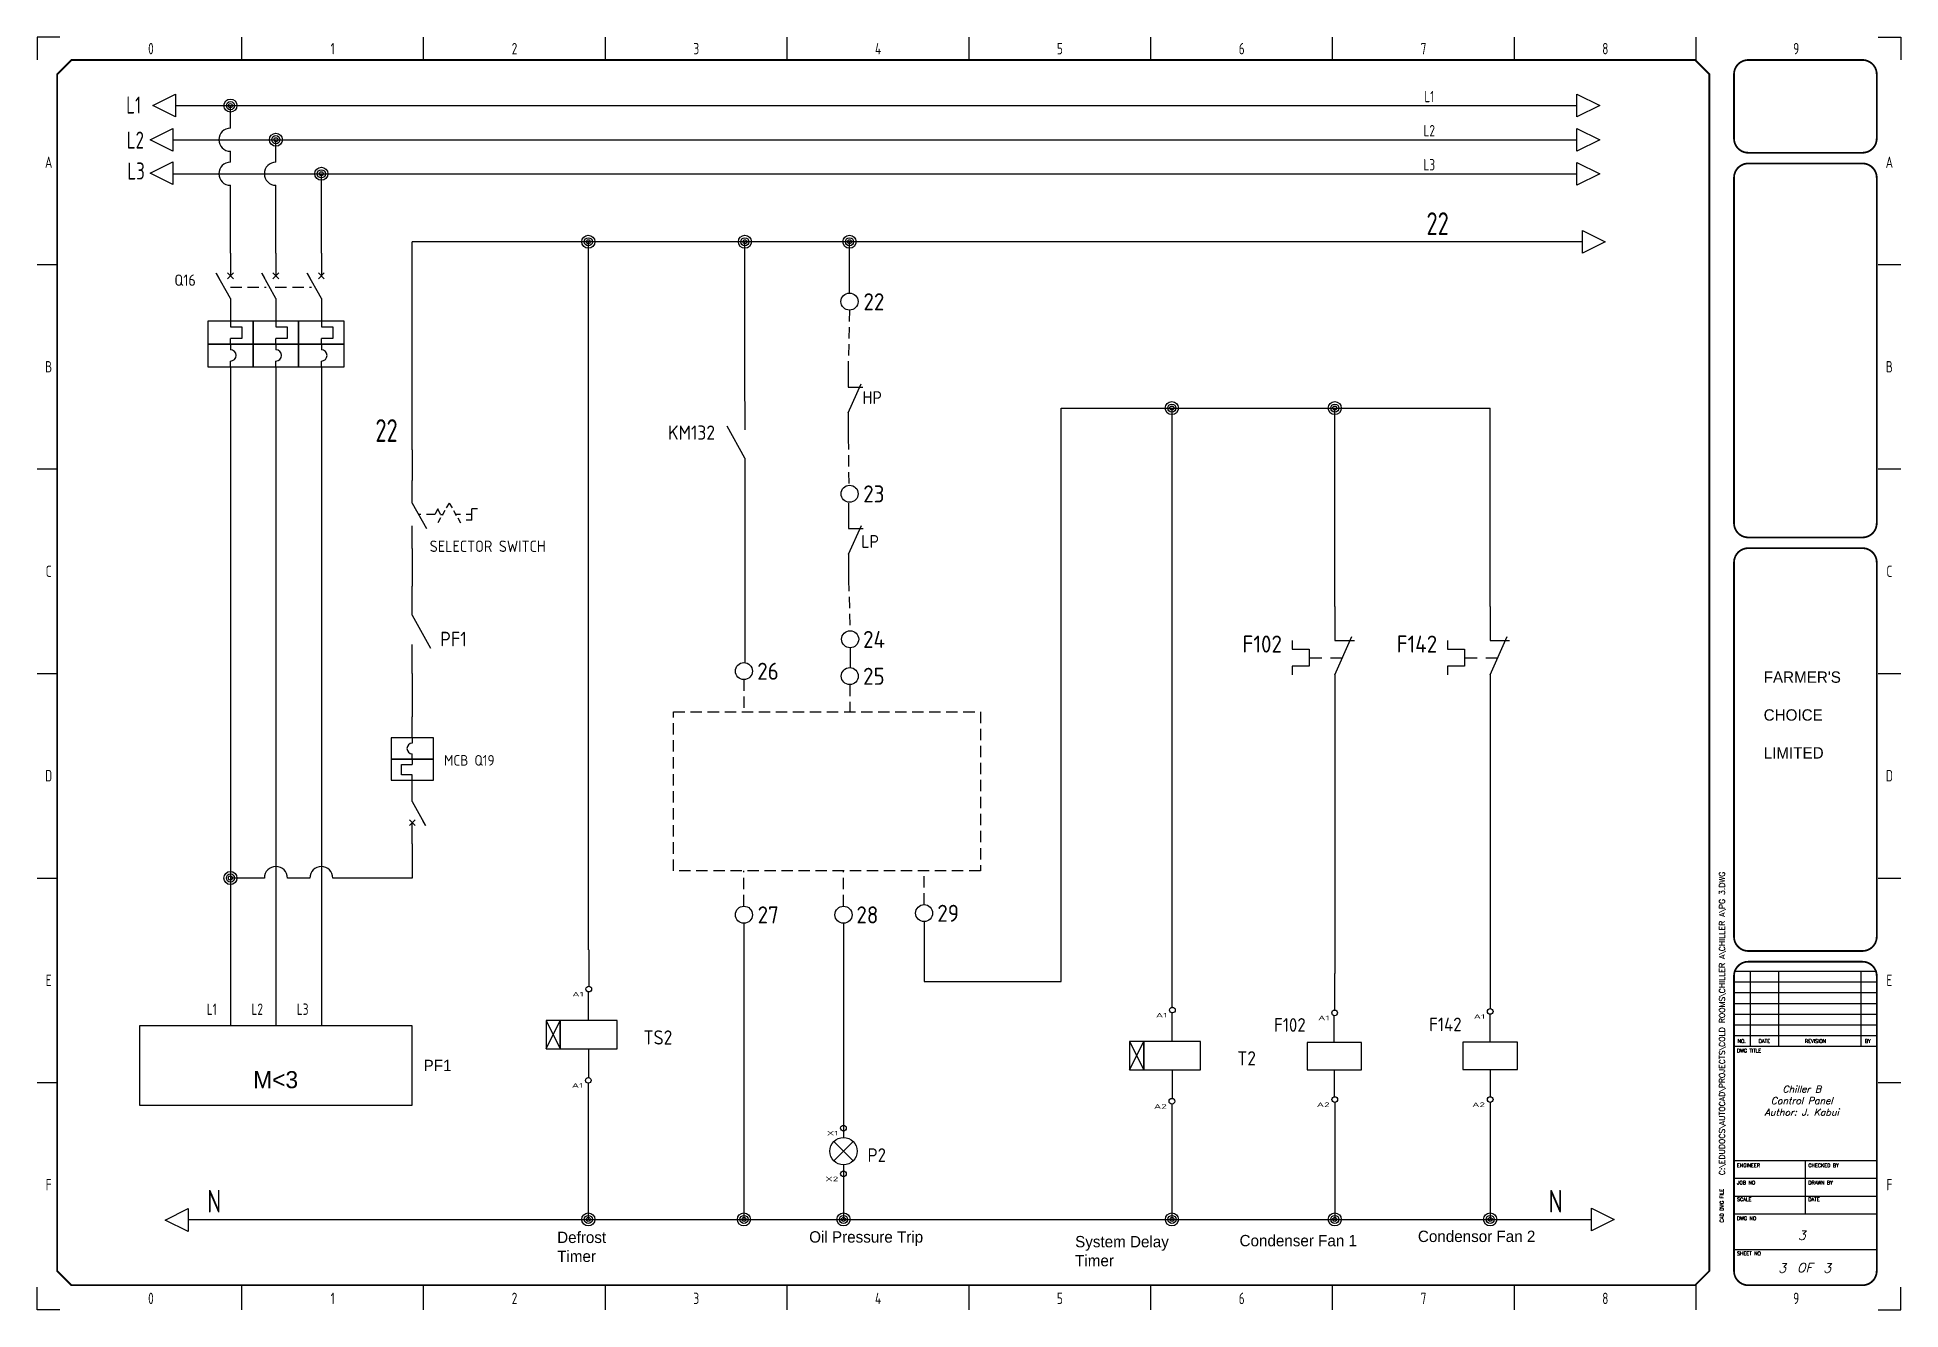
# Model space of a CAD drawing. Extents: x 5 to 415, y 5 to 285.
import ezdxf
from ezdxf.enums import TextEntityAlignment as Align

# ---------------------------------------------------------------- set-up
doc = ezdxf.new("R2010")
doc.units = 0
doc.header["$LTSCALE"] = 10
doc.linetypes.add('NASCOSTA', pattern=[0.375, 0.25, -0.125])
for name, color, linetype in [('LINK', 7, 'NASCOSTA'), ('SYMS', 7, 'Continuous'), ('TAGS', 4, 'Continuous'), ('TERMS', 3, 'Continuous'), ('TITLE', 7, 'Continuous'), ('Title blocks', 7, 'Continuous'), ('WIRECOPY', 70, 'Continuous'), ('WIREFIXED', 4, 'Continuous'), ('WIRES', 7, 'Continuous')]:
    doc.layers.add(name, color=color, linetype=linetype)
doc.styles.add('ISO8', font='ISO8.shx', dxfattribs={"width": 0.8})
doc.styles.add('ITALIC', font='ITALIC')
doc.styles.add('SIMPLEX', font='simplex')
doc.styles.add('WD_IEC', font='ISOCP2.shx', dxfattribs={"width": 0.9, "height": 4})

msp = doc.modelspace()

# ---------------------------------------------------------------- texts
at = {"attachment_point": 1}
for s, width, gutter_width, insert, char_height in [('M<3', 18.75, 18.75, (52.5, 57.5), 3.75), ('{\\C4;PF1}', 10, 12.5, (90, 60), 2.5)]:
    msp.add_mtext_dynamic_manual_height_columns(s, width=width, gutter_width=gutter_width, heights=[0], dxfattribs=dict(at, insert=insert, char_height=char_height))
at = {"layer": 'LINK', "char_height": 2.5, "attachment_point": 1}
for s, width, insert in [('Defrost\\PTimer', 14.8022, (119.39, 22.18)), ('Oil Pressure Trip', 27.4898, (174.84, 22.27)), ('System Delay Timer', 27.4898, (233.35, 21.23)), ('Condenser Fan 1', 27.4898, (269.53, 21.46)), ('Condensor Fan 2', 27.4898, (308.77, 22.4))]:
    msp.add_mtext_dynamic_manual_height_columns(s, width=width, gutter_width=12.5, heights=[0], dxfattribs=dict(at, insert=insert))

# ---------------------------------------------------------------- blocks, each defined once
blk = doc.blocks.new('LOGO')
at = {"layer": 'LINK', "insert": (174.9, 50.2), "char_height": 8.75, "attachment_point": 1, "rotation": 270}
blk.add_mtext_dynamic_manual_height_columns("FARMER'S \\P\\PCHOICE\\P\\PLIMITED", width=77.626, gutter_width=43.7, heights=[0], dxfattribs=at)
blk = doc.blocks.new('Title_blocks_A3')
at = {"layer": 'TITLE'}
for p, q in [((372.89, 276.86), (372.89, 259.33)), ((378.32, 79.49), (409.72, 79.49)), ((381.85, 79.49), (381.85, 63)), ((388.13, 79.49), (388.13, 63)), ((406.19, 79.49), (406.19, 63)), ((378.32, 77.13), (409.72, 77.13)), ((378.32, 74.78), (409.72, 74.78)), ((378.32, 72.42), (409.72, 72.42)), ((378.32, 70.06), (409.72, 70.06)), ((378.32, 67.71), (409.72, 67.71)), ((378.32, 65.35), (409.72, 65.35)), ((378.32, 63), (409.72, 63)), ((372.89, 13.53), (372.89, 37.81)), ((378.32, 37.87), (409.72, 37.87)), ((394.02, 26.1), (394.02, 37.87)), ((378.32, 33.95), (409.72, 33.95)), ((378.32, 30.02), (409.72, 30.02)), ((378.32, 26.1), (409.72, 26.1)), ((378.32, 18.24), (409.72, 18.24))]:
    blk.add_line(p, q, dxfattribs=at)
at = {"layer": 'TITLE', "const_width": 0.392}
blk.add_lwpolyline([(372.89, 13.53), (372.89, 276.86), (369.75, 280), (12.53, 280), (9.39, 276.86), (9.39, 13.53), (12.53, 10.39), (369.75, 10.39)], close=True, dxfattribs=at)
for points in [[(381.46, 280, 0.414214), (378.32, 276.86, 0.414214)], [(409.72, 276.86, 0.414214), (406.58, 280, 0.414214)], [(378.32, 262.73, 0.414214), (381.46, 259.59, 0.414214)], [(406.58, 259.59, 0.414214), (409.72, 262.73, 0.414214)], [(381.46, 257.23, 0.414214), (378.32, 254.09, 0.414214)], [(409.72, 254.09, 0.414214), (406.58, 257.23, 0.414214)], [(378.32, 178.08, 0.414214), (381.46, 174.94, 0.414214)], [(406.58, 174.94, 0.414214), (409.72, 178.08, 0.414214)], [(381.46, 172.58, 0.414214), (378.32, 169.44, 0.414214)], [(409.72, 169.44, 0.414214), (406.58, 172.58, 0.414214)], [(378.32, 87.08, 0.414214), (381.46, 83.94, 0.414214)], [(406.58, 83.94, 0.414214), (409.72, 87.08, 0.414214)], [(381.46, 81.58, 0.414214), (378.32, 78.44, 0.414214)], [(409.72, 78.44, 0.414214), (406.58, 81.58, 0.414214)], [(378.32, 13.53, 0.414214), (381.46, 10.39, 0.414214)], [(406.58, 10.39, 0.414214), (409.72, 13.53, 0.414214)]]:
    blk.add_lwpolyline(points, format="xyb", dxfattribs=at)
for points in [[(406.58, 280), (381.46, 280)], [(378.32, 276.86), (378.32, 262.73)], [(409.72, 276.86), (409.72, 262.73)], [(406.58, 259.59), (381.46, 259.59)], [(378.32, 254.09), (378.32, 178.08)], [(406.58, 257.23), (381.46, 257.23)], [(409.72, 254.09), (409.72, 178.08)], [(381.46, 174.94), (406.58, 174.94)], [(381.46, 172.58), (406.58, 172.58)], [(381.46, 83.94), (406.58, 83.94)], [(378.32, 78.44), (378.32, 13.53)], [(381.46, 81.58), (406.58, 81.58)], [(409.72, 78.44), (409.72, 13.53)], [(381.46, 10.39), (406.58, 10.39)]]:
    blk.add_lwpolyline(points, dxfattribs=at)
at = {"layer": 'TITLE', "color": 7, "const_width": 0.392}
for points in [[(378.32, 169.44), (378.32, 87.08)], [(409.72, 169.44), (409.72, 87.08)]]:
    blk.add_lwpolyline(points, dxfattribs=at)
at = {"layer": 'Title blocks', "color": 7}
for p, q in [((50, 280), (50, 285)), ((90, 280), (90, 285)), ((130, 280), (130, 285)), ((170, 280), (170, 285)), ((250, 280), (250, 285)), ((290, 280), (290, 285)), ((330, 280), (330, 285)), ((370, 280), (370, 285)), ((5, 235), (9.39, 235)), ((410, 235), (415, 235)), ((5, 190), (9.39, 190)), ((410, 190), (415, 190)), ((5, 100), (9.39, 100)), ((410, 100), (415, 100)), ((5, 55), (9.39, 55)), ((410, 55), (415, 55)), ((50, 5), (50, 10.39)), ((90, 5), (90, 10.39)), ((130, 5), (130, 10.39)), ((170, 5), (170, 10.39)), ((250, 5), (250, 10.39)), ((290, 5), (290, 10.39)), ((330, 5), (330, 10.39)), ((370, 5), (370, 10.64))]:
    blk.add_line(p, q, dxfattribs=at)
at = {"layer": 'Title blocks', "color": 2}
for p, q in [((210, 280), (210, 285)), ((5, 145), (9.39, 145)), ((410, 145), (415, 145)), ((210, 5), (210, 10.39))]:
    blk.add_line(p, q, dxfattribs=at)
at = {"layer": 'Title blocks'}
for points in [[(10, 285), (5, 285), (5, 280)], [(410, 285), (415, 285), (415, 280)], [(10, 5), (5, 5), (5, 10)], [(410, 5), (415, 5), (415, 10)]]:
    blk.add_lwpolyline(points, dxfattribs=at)
at = {"xscale": 0.2857500000000073, "yscale": 0.2857500000000073, "zscale": 0.2857500000000073, "rotation": 90}
blk.add_blockref('LOGO', (399.19, 95.48), dxfattribs=at)
at = {"layer": 'TITLE', "color": 1, "style": 'SIMPLEX'}
for s, p in [('DWG TITLE', (378.97, 61.62)), ('ENGINEER', (378.97, 36.37)), ('CHECKED BY', (394.67, 36.37)), ('JOB NO', (378.97, 32.57)), ('DRAWN BY', (394.67, 32.57)), ('SCALE', (378.97, 28.91)), ('DATE', (394.67, 28.91)), ('DWG NO', (378.97, 24.72)), ('SHEET NO', (378.97, 17))]:
    blk.add_text(s, height=0.785, dxfattribs=at).set_placement(p)
at = {"layer": 'TITLE', "color": 1}
for s, height, style, p in [('NO.', 0.785, 'SIMPLEX', (380.02, 64.11)), ('DATE', 0.785, 'SIMPLEX', (384.99, 64.11)), ('REVISION', 0.785, 'SIMPLEX', (396.24, 64.11)), ('BY', 0.785, 'SIMPLEX', (407.76, 64.11)), ('OF', 2, 'ITALIC', (393.89, 14.25))]:
    blk.add_text(s, height=height, dxfattribs=dict(at, style=style)).set_placement(p, align=Align.MIDDLE)
at = {"layer": 'TITLE', "color": 1, "style": 'SIMPLEX'}
blk.add_text('CAD DWG FILE', height=0.7852, rotation=90, dxfattribs=at).set_placement((376.02, 24.2))
at = {"layer": 'TITLE', "color": 1, "style": 'ITALIC'}
for tag, height, p in [('TITLE#1', 1.5, (393.23, 52.79)), ('TITLE#2', 1.5, (393.23, 50.25)), ('TITLE#3', 1.5, (393.23, 47.71)), ('TITLE#4', 1.5, (393.23, 45.16)), ('DWG#', 2, (393.23, 20.38))]:
    blk.add_attdef(tag, text='', height=height, dxfattribs=at).set_placement(p, align=Align.CENTER)
at = {"layer": 'TITLE', "color": 1, "style": 'SIMPLEX'}
blk.add_attdef('CAD#', (376.32, 34.6), '', height=1.25, rotation=90, dxfattribs=at)
at = {"layer": 'TITLE', "color": 1}
for tag, p, height, style in [('ENGINEER', (381.68, 34.6), 1.25, 'ITALIC'), ('CHKDBY', (396.6, 34.6), 1.25, 'ITALIC'), ('JOB#', (384.53, 30.65), 1.25, 'SIMPLEX'), ('DRAWNBY', (397.48, 30.65), 1.25, 'ITALIC'), ('SCALE', (383.14, 26.88), 1.25, 'SIMPLEX'), ('DATE', (396.4, 26.88), 1.25, 'SIMPLEX'), ('SHTS', (397.95, 13.15), 2, 'ITALIC')]:
    blk.add_attdef(tag, p, '', height=height, dxfattribs=dict(at, style=style))
at = {"layer": 'TITLE', "color": 1, "style": 'ITALIC'}
blk.add_attdef('SH#', text='', height=2, dxfattribs=at).set_placement((389.77, 13.15), align=Align.RIGHT)
at = {"layer": 'TITLE', "color": 7, "flags": 9}
blk.add_attdef('WD_TB', (381.46, 10.39), '', height=1.57, dxfattribs=at)
at = {"layer": 'Title blocks', "style": 'ISO8', "width": 0.8}
for s, p in [('0', (30, 282.5)), ('1', (70, 282.5)), ('2', (110, 282.5)), ('3', (150, 282.5)), ('4', (190, 282.5)), ('5', (230, 282.5)), ('6', (270, 282.5)), ('7', (310, 282.5)), ('8', (350, 282.5)), ('9', (392, 282.5)), ('A', (7.5, 257.5)), ('A', (412.5, 257.5)), ('B', (7.5, 212.5)), ('B', (412.5, 212.5)), ('C', (7.5, 167.5)), ('C', (412.5, 167.5)), ('D', (7.5, 122.5)), ('D', (412.5, 122.5)), ('E', (7.5, 77.5)), ('E', (412.5, 77.5)), ('F', (7.5, 32.5)), ('F', (412.5, 32.5)), ('0', (30, 7.5)), ('1', (70, 7.5)), ('2', (110, 7.5)), ('3', (150, 7.5)), ('4', (190, 7.5)), ('5', (230, 7.5)), ('6', (270, 7.5)), ('7', (310, 7.5)), ('8', (350, 7.5)), ('9', (392, 7.5))]:
    blk.add_text(s, height=2.5, dxfattribs=at).set_placement(p, align=Align.MIDDLE)
blk = doc.blocks.new('WD_WNH')
at = {"linetype": 'Continuous', "style": 'WD_IEC', "width": 0.8}
blk.add_attdef('WIRENO', text='', height=2.5, dxfattribs=at).set_placement((0, 0.75), align=Align.CENTER)
at = {"style": 'WD_IEC', "flags": 1}
for tag, p in [('W08USER', (0, 0.375)), ('W04USER', (0, 0.875)), ('W05USER', (0, 0.75)), ('W09USER', (0, 0.25)), ('W03USER', (0, 1)), ('W06USER', (0, 0.625)), ('W07USER', (0, 0.5)), ('W02USER', (0, 1.125)), ('W01USER', (0, 1.25)), ('W10USER', (0, 0.125))]:
    blk.add_attdef(tag, text='', height=0.08, dxfattribs=at).set_placement(p, align=Align.CENTER)
blk = doc.blocks.new('VCB11Q9')
for p, q in [((0, 7.5), (0, 2.5)), ((0, -2.5), (-3.12, 3.12)), ((-3.12, 3.12), (-2.52, 2.03)), ((-0.66, 1.84), (0.66, 3.16)), ((-0.66, 3.16), (0.66, 1.84)), ((0, -2.5), (0, -7.5)), ((0, -7.5), (0, -8.75)), ((0, -8.75), (2.5, -8.75)), ((0, -12.5), (0, -11.25)), ((2.5, -11.25), (0, -11.25)), ((2.5, -8.75), (2.5, -11.25)), ((0, -12.5), (0, -13.75)), ((0, -17.5), (0, -16.25)), ((0, -17.5), (0, -22.5))]:
    blk.add_line(p, q)
for points in [[(-5, -7.5), (-5, -12.5), (5, -12.5), (5, -7.5)], [(-5, -12.5), (-5, -17.5), (5, -17.5), (5, -12.5)]]:
    blk.add_lwpolyline(points, close=True)
blk.add_arc((0, -15), 1.25, 270, 90)
at = {"style": 'WD_IEC'}
for tag, p in [('INST', (-7.62, 6.3)), ('LOC', (-7.62, 3.3)), ('TAG1', (-7.62, 0.3)), ('RATING1', (-7.62, -2.7)), ('DESC2', (-7.62, -18.05)), ('DESC1', (-7.62, -15.05)), ('DESC3', (-7.62, -21.05))]:
    blk.add_attdef(tag, text='', height=2.5, dxfattribs=at).set_placement(p, align=Align.RIGHT)
blk.add_attdef('TERM01', text='', height=2, rotation=90, dxfattribs=at).set_placement((-1, 7.5), align=Align.RIGHT)
at = {"style": 'WD_IEC', "flags": 1}
for tag, p, height in [('X2TERM01', (0, 7.5), 0.32), ('X4LINK', (-2.15, 0), 0.32), ('X1LINK', (0.02, 0), 0.32), ('CONTACT', (-5.15, -7.55), 1), ('COMMON', (-3.9, -8.8), 1), ('ASSYCODE', (0.69, -18.77), 1), ('FAMILY', (0.69, -20.27), 1), ('X8TERM02', (0, -22.5), 0.32), ('CATDESC', (0.69, -21.77), 1)]:
    blk.add_attdef(tag, p, '', height=height, dxfattribs=at)
at = {"style": 'WD_IEC', "flags": 9}
for tag, p in [('MFG', (7.81, 5.44)), ('CAT', (7.81, 2.94))]:
    blk.add_attdef(tag, text='', height=1.5, dxfattribs=at).set_placement(p, align=Align.RIGHT)
at = {"lineweight": 15, "style": 'WD_IEC'}
blk.add_attdef('XREF', text='', height=2.5, dxfattribs=at).set_placement((-7.62, -12.05), align=Align.RIGHT)
at = {"style": 'WD_IEC'}
blk.add_attdef('TERM02', (-1, -22.5), '', height=2, rotation=90, dxfattribs=at)
blk = doc.blocks.new('VCB21Q9')
for p, q in [((0, 7.5), (0, 2.5)), ((0, -2.5), (-3.12, 3.12)), ((-3.12, 3.12), (-2.52, 2.03)), ((-0.66, 1.84), (0.66, 3.16)), ((-0.66, 3.16), (0.66, 1.84)), ((0, -2.5), (0, -7.5)), ((0, -7.5), (0, -8.75)), ((0, -8.75), (2.5, -8.75)), ((0, -12.5), (0, -11.25)), ((2.5, -11.25), (0, -11.25)), ((2.5, -8.75), (2.5, -11.25)), ((0, -12.5), (0, -13.75)), ((0, -17.5), (0, -16.25)), ((0, -17.5), (0, -22.5))]:
    blk.add_line(p, q)
for points in [[(-5, -7.5), (-5, -12.5), (5, -12.5), (5, -7.5)], [(-5, -12.5), (-5, -17.5), (5, -17.5), (5, -12.5)]]:
    blk.add_lwpolyline(points, close=True)
blk.add_arc((0, -15), 1.25, 270, 90)
at = {"style": 'WD_IEC'}
for tag, p in [('INST', (-5.27, 9.9)), ('LOC', (-5.27, 6.9)), ('TAG2', (-5.27, 3.9)), ('DESC1', (-8.42, -12.55)), ('DESC3', (-8.42, -18.55)), ('DESC2', (-8.42, -15.55))]:
    blk.add_attdef(tag, text='', height=2.5, dxfattribs=at).set_placement(p, align=Align.RIGHT)
blk.add_attdef('TERM01', text='', height=2, rotation=90, dxfattribs=at).set_placement((-1, 7.5), align=Align.RIGHT)
at = {"style": 'WD_IEC', "flags": 1}
for tag, p, height in [('X2TERM01', (0, 7.5), 0.32), ('X4LINK', (-2.15, 0), 0.32), ('X1LINK', (-0.13, 0), 0.32), ('CONTACT', (-5.15, -7.55), 1), ('FAMILY', (0.69, -20.27), 1), ('X8TERM02', (0, -22.5), 0.32)]:
    blk.add_attdef(tag, p, '', height=height, dxfattribs=at)
at = {"lineweight": 15, "style": 'WD_IEC'}
blk.add_attdef('XREF', text='', height=2.5, dxfattribs=at).set_placement((-8.42, -6.55), align=Align.RIGHT)
at = {"style": 'WD_IEC', "flags": 1}
blk.add_attdef('RATING1', text='', height=2.5, dxfattribs=at).set_placement((-8.42, -9.55), align=Align.RIGHT)
at = {"style": 'WD_IEC'}
blk.add_attdef('TERM02', (-1, -22.5), '', height=2, rotation=90, dxfattribs=at)
blk = doc.blocks.new('WDDOT')
for radius in [0.72, 0.449, 0.223]:
    blk.add_circle((0, 0), radius)
blk = doc.blocks.new('VCR21')
for p, q in [((0, 7.5), (0, 2.5)), ((0, -2.5), (-3.12, 3.12)), ((0, -2.5), (0, -7.5))]:
    blk.add_line(p, q)
at = {"style": 'WD_IEC'}
for tag, p in [('INST', (-5.25, 6.75)), ('TAG2', (-5.25, 0.75)), ('LOC', (-5.25, 3.75)), ('XREF', (-5.25, -3.75)), ('DESC1', (-5.25, -6.75)), ('DESC2', (-5.25, -9.75)), ('DESC3', (-5.25, -12.75))]:
    blk.add_attdef(tag, text='', height=2.5, dxfattribs=at).set_placement(p, align=Align.RIGHT)
blk.add_attdef('TERM01', text='', height=2, rotation=90, dxfattribs=at).set_placement((-1, 7.5), align=Align.RIGHT)
at = {"style": 'WD_IEC', "flags": 1}
for tag, p, height in [('X2TERM01', (0, 7.5), 0.32), ('X4LINK', (-2.75, 0), 0.32), ('X1LINK', (-0.5, 0), 0.32), ('CONTACT', (4, -3.5), 1), ('FAMILY', (4, -5), 1), ('COMMON', (5.25, -4.75), 1), ('X8TERM02', (0, -7.5), 0.32)]:
    blk.add_attdef(tag, p, '', height=height, dxfattribs=at)
at = {"style": 'WD_IEC'}
blk.add_attdef('TERM02', (-1, -7.5), '', height=2, rotation=90, dxfattribs=at)
blk = doc.blocks.new('VSS112')
for p, q in [((0, 7.5), (0, 2.5)), ((-13.12, 1.25), (-11.88, 1.25)), ((-13.12, 1.25), (-13.12, -1.25)), ((-13.12, 0), (-11.88, 0)), ((-10, 0.75), (-10.62, 1.83)), ((-10.62, 0), (-9.57, 0)), ((-9.06, -0.88), (-9.69, 0.21)), ((-7.19, -0.88), (-6.56, 0.21)), ((-6.25, 0), (-6.68, 0)), ((-6.25, 0.75), (-5.62, 1.83)), ((-6.25, 0), (-5.62, -1.25)), ((-5.62, -1.25), (-5, 0)), ((-5, 0), (-3.12, 0)), ((0, -2.5), (-3.12, 3.12)), ((-1.88, 0), (-1.39, 0)), ((-14.38, -1.25), (-13.12, -1.25)), ((-8.12, -2.5), (-8.75, -1.42)), ((-8.12, -2.5), (-7.5, -1.42)), ((0, -2.5), (0, -7.5))]:
    blk.add_line(p, q)
at = {"style": 'WD_IEC'}
for tag, p in [('INST', (-15.5, 9.25)), ('LOC', (-15.5, 6.25)), ('TAG1', (-15.5, 3.25)), ('DESC1', (-15.5, -9.35)), ('DESC2', (-15.5, -12.35)), ('DESC3', (-15.5, -15.35))]:
    blk.add_attdef(tag, text='', height=2.5, dxfattribs=at).set_placement(p, align=Align.RIGHT)
at = {"style": 'WD_IEC', "flags": 8}
for tag, p in [('POS1', (-10.62, 3.5)), ('POS2', (-5.62, 3.5))]:
    blk.add_attdef(tag, text='', height=2, rotation=90, dxfattribs=at).set_placement(p, align=Align.MIDDLE_LEFT)
at = {"style": 'WD_IEC'}
blk.add_attdef('TERM01', text='', height=2, rotation=90, dxfattribs=at).set_placement((-1, 7.5), align=Align.RIGHT)
at = {"style": 'WD_IEC', "flags": 1}
for tag, p, height in [('X2TERM01', (0, 7.5), 0.32), ('CONTACT', (0.5, 4.5), 1), ('COMMON', (1.75, 3.25), 1), ('X1LINK', (0, 0), 0.32), ('X8TERM02', (0, -7.5), 0.32), ('ASSYCODE', (1, -9), 1), ('FAMILY', (1, -10.5), 1), ('CATDESC', (1, -12), 1)]:
    blk.add_attdef(tag, p, '', height=height, dxfattribs=at)
at = {"style": 'WD_IEC', "flags": 9}
for tag, p in [('MFG', (-16, -0.25)), ('CAT', (-16, -2.75))]:
    blk.add_attdef(tag, text='', height=1.5, dxfattribs=at).set_placement(p, align=Align.RIGHT)
at = {"style": 'WD_IEC'}
blk.add_attdef('TERM02', (-1, -7.5), '', height=2, rotation=90, dxfattribs=at)
at = {"lineweight": 15, "style": 'WD_IEC'}
blk.add_attdef('XREF', text='', height=2.5, dxfattribs=at).set_placement((-15.5, -6.35), align=Align.RIGHT)
blk.add_attdef('STATE', (1.25, -6.35), '', height=2.5, dxfattribs=at)
blk = doc.blocks.new('WD_WCH')
at = {"linetype": 'Continuous', "style": 'WD_IEC', "width": 0.8}
blk.add_attdef('WIRECOPY', text='', height=2.5, dxfattribs=at).set_placement((0, 0.75), align=Align.CENTER)
blk = doc.blocks.new('WD_WCV')
at = {"linetype": 'Continuous', "style": 'WD_IEC', "width": 0.8}
blk.add_attdef('WIRECOPY', text='', height=2.5, dxfattribs=at).set_placement((-1.6, 0), align=Align.MIDDLE_RIGHT)
blk = doc.blocks.new('VTD1N')
for p, q in [((0, 2.5), (0, 7.5)), ((-7.5, -2.5), (-5, 2.5)), ((-7.5, 2.5), (-5, -2.5)), ((0, -2.5), (0, -7.5))]:
    blk.add_line(p, q)
for points in [[(-7.5, 2.5), (-7.5, -2.5), (-5, -2.5), (-5, 2.5)], [(-5, 2.5), (-5, -2.5), (5, -2.5), (5, 2.5)]]:
    blk.add_lwpolyline(points, close=True)
at = {"style": 'WD_IEC'}
for tag, p in [('INST', (-5.25, 10.5)), ('LOC', (-5.25, 7.5)), ('TAG1', (-5.25, 4.5)), ('DESC1', (-5.25, -6.85)), ('DESC2', (-5.25, -9.85)), ('DESC3', (-5.25, -12.85))]:
    blk.add_attdef(tag, text='', height=2.5, dxfattribs=at).set_placement(p, align=Align.RIGHT)
blk.add_attdef('TERM01', text='', height=2, rotation=90, dxfattribs=at).set_placement((-1, 7.5), align=Align.RIGHT)
at = {"style": 'WD_IEC', "flags": 1}
for tag, p, height in [('X2TERM01', (0, 7.5), 0.32), ('X4LINK', (-7.5, 0), 0.32), ('ASSYCODE', (1, -4), 1), ('FAMILY', (1, -5.5), 1), ('CATDESC', (1, -7), 1), ('X8TERM02', (0, -7.5), 0.32)]:
    blk.add_attdef(tag, p, '', height=height, dxfattribs=at)
at = {"style": 'WD_IEC'}
blk.add_attdef('RATING1', text='', height=2.5, dxfattribs=at).set_placement((6.5, 2.5), align=Align.MIDDLE_LEFT)
at = {"style": 'WD_IEC', "flags": 9}
for tag, p in [('MFG', (-8.5, 1)), ('CAT', (-8.5, -1.5))]:
    blk.add_attdef(tag, text='', height=1.5, dxfattribs=at).set_placement(p, align=Align.RIGHT)
at = {"style": 'WD_IEC'}
blk.add_attdef('TERM02', (-1, -7.5), '', height=2, rotation=90, dxfattribs=at)
at = {"style": 'WD_IEC', "width": 0.9, "flags": 1}
blk.add_attdef('X1LINK', (5, 0), '', height=0.32, dxfattribs=at)
at = {"lineweight": 9, "style": 'WD_IEC'}
for tag, p in [('NO', (-5.5, -16.5)), ('NC', (-5.5, -19.5))]:
    blk.add_attdef(tag, text='', height=2.5, dxfattribs=at).set_placement(p, align=Align.TOP_RIGHT)
for tag, p in [('XREFNO', (-4, -16.5)), ('XREFNC', (-4, -19.5))]:
    blk.add_attdef(tag, text='', height=2.5, dxfattribs=at).set_placement(p, align=Align.TOP_LEFT)
blk = doc.blocks.new('VT0002')
blk.add_circle((0, 0), 1.25)
at = {"style": 'WD_IEC'}
for tag, p in [('INST', (-2.25, 6.5)), ('LOC', (-2.25, 3.5)), ('DESC2', (-2.25, -9.25)), ('DESC1', (-2.25, -6.25)), ('DESC3', (-2.25, -12.25))]:
    blk.add_attdef(tag, text='', height=2.5, dxfattribs=at).set_placement(p, align=Align.RIGHT)
at = {"style": 'WD_IEC', "flags": 1}
for tag, p, height in [('ASSYCODE', (2.75, 10.75), 1), ('CATDESC', (2.75, 9.25), 1), ('MFG', (2.75, 7.25), 1.5), ('X4PIN01', (-1.25, 1), 0.25), ('X4TERM01', (-1.25, 0), 0.25), ('X4TERMDESC01', (-1.25, 0.5), 0.4), ('STRIPSEQ', (0, 0), 0.025), ('X2PIN01', (0, 2.25), 0.25), ('X2TERM01', (0, 1.25), 0.25), ('X8PIN01', (0, -0.25), 0.25), ('X2TERMDESC01', (0, 1.75), 0.4), ('X1PIN01', (1.25, 1), 0.25), ('X1TERM01', (1.25, 0), 0.25), ('X1TERMDESC01', (1.25, 0.5), 0.4), ('CAT', (2.75, 4.75), 1.5), ('LINKTERM', (0, -0.04), 0.025), ('X8TERM01', (0, -1.25), 0.25), ('X8TERMDESC01', (0, -0.75), 0.4)]:
    blk.add_attdef(tag, p, '', height=height, dxfattribs=at)
at = {"style": 'WD_IEC', "flags": 8}
for tag, height, p in [('TAGSTRIP', 2.5, (-2.25, 0.5)), ('TERM01', 2, (-2.25, -3.25))]:
    blk.add_attdef(tag, text='', height=height, dxfattribs=at).set_placement(p, align=Align.RIGHT)
blk = doc.blocks.new('VCR22')
for p, q in [((0, 7.5), (0, 2.5)), ((0, -2.5), (2.5, 3.12)), ((0, 2.5), (2.87, 2.5)), ((0, -2.5), (0, -7.5))]:
    blk.add_line(p, q)
at = {"style": 'WD_IEC'}
for tag, p in [('INST', (-5.25, 5.25)), ('LOC', (-5.25, 2.25)), ('TAG2', (-5.25, -0.75)), ('XREF', (-5.25, -3.75)), ('DESC2', (-5.25, -9.75)), ('DESC1', (-5.25, -6.75)), ('DESC3', (-5.25, -12.75))]:
    blk.add_attdef(tag, text='', height=2.5, dxfattribs=at).set_placement(p, align=Align.RIGHT)
at = {"style": 'WD_IEC', "flags": 1}
for tag, p, height in [('X2TERM01', (0, 7.5), 0.32), ('X4LINK', (-0.55, 0), 0.32), ('X1LINK', (1.92, 0), 0.32), ('CONTACT', (4, -3.5), 1), ('X8TERM02', (0, -7.5), 0.32), ('FAMILY', (4, -5), 1), ('COMMON', (5.25, -4.75), 1)]:
    blk.add_attdef(tag, p, '', height=height, dxfattribs=at)
at = {"style": 'WD_IEC'}
blk.add_attdef('TERM01', text='', height=2, rotation=90, dxfattribs=at).set_placement((-1, 7.5), align=Align.RIGHT)
blk.add_attdef('TERM02', (-1, -7.5), '', height=2, rotation=90, dxfattribs=at)
blk = doc.blocks.new('VT0W02')
blk.add_circle((0, 0), 1.25)
at = {"style": 'WD_IEC', "flags": 1}
for tag, p, height in [('ASSYCODE', (2.75, 10.75), 1), ('CATDESC', (2.75, 9.25), 1), ('MFG', (2.75, 7.25), 1.5), ('CAT', (2.75, 4.75), 1.5), ('X4TERM01', (-1.25, 0), 0.25), ('X4TERMDESC01', (-1.25, 0.5), 0.4), ('STRIPSEQ', (0, 0), 0.025), ('X2TERM01', (0, 1.25), 0.25), ('X2TERMDESC01', (0, 1.75), 0.4), ('X1TERM01', (1.25, 0), 0.25), ('X1TERMDESC01', (1.25, 0.5), 0.4), ('LINKTERM', (0, -0.0375), 0.025), ('X8TERM01', (0, -1.25), 0.25), ('X8TERMDESC01', (0, -0.75), 0.4)]:
    blk.add_attdef(tag, p, '', height=height, dxfattribs=at)
at = {"style": 'WD_IEC'}
for tag, p in [('INST', (-2.25, 6.5)), ('LOC', (-2.25, 3.5)), ('DESC1', (-2.25, -6.25)), ('DESC2', (-2.25, -9.25)), ('DESC3', (-2.25, -12.25))]:
    blk.add_attdef(tag, text='', height=2.5, dxfattribs=at).set_placement(p, align=Align.RIGHT)
at = {"style": 'WD_IEC', "flags": 8}
for tag, p in [('TAGSTRIP', (-2.25, 0.5)), ('WIRENO', (-2.25, -3.25))]:
    blk.add_attdef(tag, text='', height=2.5, dxfattribs=at).set_placement(p, align=Align.RIGHT)
blk = doc.blocks.new('VOL22')
for p, q in [((0, 7.5), (0, 2.5)), ((0, -2.5), (2.5, 3.12)), ((-6.25, 2.5), (-6.25, 1.25)), ((-6.25, 1.25), (-3.75, 1.25)), ((-3.75, 1.25), (-3.75, -1.25)), ((-3.75, 0), (-1.88, 0)), ((-0.62, 0), (1.11, 0)), ((0, 2.5), (2.87, 2.5)), ((-3.75, -1.25), (-6.25, -1.25)), ((-6.25, -1.25), (-6.25, -2.5)), ((0, -2.5), (0, -7.5))]:
    blk.add_line(p, q)
at = {"style": 'WD_IEC'}
for tag, p in [('INST', (-7.75, 6.75)), ('LOC', (-7.75, 3.75)), ('TAG2', (-7.75, 0.75)), ('XREF', (-7.75, -3.75)), ('DESC1', (-7.75, -6.75)), ('DESC2', (-7.75, -9.75)), ('DESC3', (-7.75, -12.75))]:
    blk.add_attdef(tag, text='', height=2.5, dxfattribs=at).set_placement(p, align=Align.RIGHT)
blk.add_attdef('TERM01', text='', height=2, rotation=90, dxfattribs=at).set_placement((-1, 7.5), align=Align.RIGHT)
at = {"style": 'WD_IEC', "flags": 1}
for tag, p, height in [('X2TERM01', (0, 7.5), 0.32), ('X4LINK', (-6.38, 0), 0.32), ('X1LINK', (2.11, 0), 0.32), ('CONTACT', (4, -3.5), 1), ('FAMILY', (4, -5), 1), ('COMMON', (5.25, -4.75), 1), ('X8TERM02', (0, -7.5), 0.32)]:
    blk.add_attdef(tag, p, '', height=height, dxfattribs=at)
at = {"style": 'WD_IEC'}
blk.add_attdef('TERM02', (-1, -7.5), '', height=2, rotation=90, dxfattribs=at)
blk = doc.blocks.new('VCR1')
for p, q in [((0, 2.5), (0, 7.5)), ((0, -2.5), (0, -7.5))]:
    blk.add_line(p, q)
blk.add_lwpolyline([(-5, 2.5), (-5, -2.5), (5, -2.5), (5, 2.5)], close=True)
at = {"style": 'WD_IEC'}
for tag, p in [('INST', (-5.25, 11.5)), ('LOC', (-5.25, 8)), ('TAG1', (-5.25, 4.5)), ('DESC1', (-5.25, -6.85)), ('DESC2', (-5.25, -10.35)), ('DESC3', (-5.25, -13.85))]:
    blk.add_attdef(tag, text='', height=2.5, dxfattribs=at).set_placement(p, align=Align.RIGHT)
blk.add_attdef('TERM01', text='', height=2, rotation=90, dxfattribs=at).set_placement((-1, 7.5), align=Align.RIGHT)
at = {"style": 'WD_IEC', "flags": 1}
for tag, p, height in [('X2TERM01', (0, 7.5), 0.32), ('X4LINK', (-5, 0), 0.32), ('X1LINK', (5, 0), 0.32), ('ASSYCODE', (1, -4), 1), ('FAMILY', (1, -5.5), 1), ('CATDESC', (1, -7), 1), ('X8TERM02', (0, -7.5), 0.32)]:
    blk.add_attdef(tag, p, '', height=height, dxfattribs=at)
at = {"style": 'WD_IEC', "flags": 9}
for tag, p in [('MFG', (-6, 1)), ('CAT', (-6, -1.5))]:
    blk.add_attdef(tag, text='', height=1.5, dxfattribs=at).set_placement(p, align=Align.RIGHT)
at = {"style": 'WD_IEC'}
blk.add_attdef('TERM02', (-1, -7.5), '', height=2, rotation=90, dxfattribs=at)
at = {"lineweight": 9, "style": 'WD_IEC'}
for tag, p in [('NO', (-5.5, -16.5)), ('NC', (-5.5, -20))]:
    blk.add_attdef(tag, text='', height=2.5, dxfattribs=at).set_placement(p, align=Align.TOP_RIGHT)
for tag, p in [('XREFNO', (-4, -16.5)), ('XREFNC', (-4, -20))]:
    blk.add_attdef(tag, text='', height=2.5, dxfattribs=at).set_placement(p, align=Align.TOP_LEFT)
blk = doc.blocks.new('VLT1R')
for p, q in [((0, 7.5), (0, 2.5)), ((-1.77, -1.77), (1.77, 1.77)), ((1.77, -1.77), (-1.77, 1.77)), ((0, -2.5), (0, -7.5))]:
    blk.add_line(p, q)
blk.add_circle((0, 0), 2.5)
at = {"style": 'WD_IEC'}
for tag, p in [('INST', (-5.5, 10.25)), ('LOC', (-5.5, 6.75)), ('TAG1', (-5.5, 3.25)), ('DESC1', (-5.5, -6.35)), ('DESC2', (-5.5, -9.85)), ('DESC3', (-5.5, -13.35))]:
    blk.add_attdef(tag, text='', height=2.5, dxfattribs=at).set_placement(p, align=Align.RIGHT)
blk.add_attdef('TERM01', text='', height=2, rotation=90, dxfattribs=at).set_placement((-1, 7.5), align=Align.RIGHT)
at = {"style": 'WD_IEC', "flags": 1}
for tag, p, height in [('X2TERM01', (0, 7.5), 0.32), ('X4LINK', (-3, 0), 0.32), ('X1LINK', (3, 0), 0.32), ('ASSYCODE', (1, -4), 1), ('FAMILY', (1, -5.5), 1), ('CATDESC', (1, -7), 1), ('X8TERM02', (0, -7.5), 0.32)]:
    blk.add_attdef(tag, p, '', height=height, dxfattribs=at)
at = {"style": 'WD_IEC', "flags": 9}
for tag, p in [('MFG', (-6, -0.25)), ('CAT', (-6, -2.75))]:
    blk.add_attdef(tag, text='', height=1.5, dxfattribs=at).set_placement(p, align=Align.RIGHT)
at = {"style": 'WD_IEC'}
blk.add_attdef('TERM02', (-1, -7.5), '', height=2, rotation=90, dxfattribs=at)
at = {"lineweight": 13, "style": 'WD_IEC'}
blk.add_attdef('COLOR', text='', height=2.5, dxfattribs=at).set_placement((3.75, 0), align=Align.MIDDLE_LEFT)
at = {"lineweight": 15, "style": 'WD_IEC'}
blk.add_attdef('XREF', text='', height=2.5, dxfattribs=at).set_placement((-5.5, -18), align=Align.RIGHT)

# ---------------------------------------------------------------- linework, layer by layer
for p, q in [((87.5, 194.2), (87.5, 187.5)), ((87.5, 172.5), (87.49, 164.2)), ((87.49, 145), (87.5, 135.5))]:
    msp.add_line(p, q)
for points in [[(35.45, 267.48), (30.45, 269.98), (35.45, 272.48)], [(343.77, 272.46), (348.77, 269.96), (343.77, 267.46)], [(34.86, 259.9), (29.86, 262.4), (34.86, 264.9)], [(343.77, 264.96), (348.77, 262.46), (343.77, 259.96)], [(34.86, 252.62), (29.86, 255.12), (34.86, 257.62)], [(343.77, 257.46), (348.77, 254.96), (343.77, 252.46)], [(345, 242.5), (350, 240), (345, 237.5)], [(27.5, 67.5), (27.5, 50), (87.5, 50), (87.5, 67.5), (57.5, 67.5)], [(38.17, 22.24), (33.17, 24.74), (38.17, 27.24)], [(346.94, 27.37), (351.94, 24.87), (346.94, 22.37)]]:
    msp.add_lwpolyline(points, close=True)
at = {"layer": 'LINK'}
for p, q in [((183.71, 224.96), (183.43, 213.63)), ((183.44, 196.81), (183.53, 186.36)), ((183.51, 165.62), (183.8, 154.41)), ((160.48, 143.66), (160.48, 136.6)), ((183.76, 142.54), (183.76, 136.6)), ((160.48, 93.8), (160.48, 101.6)), ((182.39, 93.8), (182.39, 101.6)), ((200.13, 94.15), (200.13, 101.6))]:
    msp.add_line(p, q, dxfattribs=at)
for points in [[(47.52, 230), (55.35, 230)], [(57.37, 230), (65.35, 230)]]:
    msp.add_lwpolyline(points, dxfattribs=at)
msp.add_lwpolyline([(145, 136.6), (212.5, 136.6), (212.5, 101.6), (145, 101.6)], close=True, dxfattribs=at)
at = {"layer": 'WIRES'}
for p, q in [((35.55, 269.96), (343.77, 269.96)), ((47.5, 265), (47.5, 269.96)), ((35, 262.46), (343.77, 262.46)), ((57.5, 257.5), (57.5, 262.46)), ((47.5, 257.5), (47.5, 259.92)), ((35, 254.96), (343.77, 254.96)), ((67.5, 237.5), (67.5, 254.96)), ((47.5, 237.5), (47.5, 252.42)), ((57.5, 237.5), (57.5, 252.42)), ((87.5, 194.2), (87.5, 240)), ((345, 240), (87.5, 240)), ((126.24, 240), (126.24, 84.21)), ((160.69, 204.89), (160.69, 240)), ((183.71, 228.71), (183.71, 240)), ((47.5, 207.5), (47.5, 67.5)), ((57.5, 207.5), (57.5, 67.5)), ((67.5, 207.5), (67.5, 67.5)), ((230.3, 77.22), (230.3, 203.4)), ((230.3, 203.4), (324.64, 203.4)), ((254.62, 203.4), (254.62, 71.38)), ((290.48, 159.73), (290.48, 203.4)), ((324.64, 159.73), (324.64, 203.4)), ((160.69, 186.14), (160.69, 147.41)), ((183.85, 150.66), (183.85, 146.29)), ((290.48, 137.23), (290.48, 78.95)), ((324.64, 137.23), (324.64, 102.83)), ((87.5, 107.5), (87.5, 100)), ((324.68, 102.83), (324.68, 75.29)), ((54.96, 100), (47.5, 100)), ((64.96, 100), (60.04, 100)), ((87.5, 100), (70.04, 100)), ((200.13, 90.4), (200.13, 77.22)), ((160.48, 90.05), (160.48, 24.87)), ((182.39, 90.05), (182.39, 48.89)), ((126.35, 84.21), (126.35, 76.18)), ((290.45, 78.95), (290.45, 70.95)), ((200.13, 77.22), (230.3, 77.22)), ((324.68, 75.29), (324.68, 71.26)), ((126.24, 54.85), (126.24, 24.87)), ((254.65, 50.24), (254.65, 24.87)), ((290.48, 50.62), (290.48, 24.87)), ((324.67, 50.62), (324.67, 24.87)), ((182.39, 30.89), (182.39, 24.87)), ((38.17, 24.87), (346.94, 24.87))]:
    msp.add_line(p, q, dxfattribs=at)
for centre, start, end in [((47.5, 262.46), 90, 270), ((47.5, 254.96), 90, 270), ((57.5, 254.96), 90, 270), ((57.5, 100), 0, 180), ((67.5, 100), 0, 180)]:
    msp.add_arc(centre, 2.54, start, end, dxfattribs=at)

# ---------------------------------------------------------------- block references
at = {"layer": 'SYMS'}
ref = msp.add_blockref('Title_blocks_A3', (0, 0), dxfattribs=at)
ref.add_attrib('TITLE#1', 'Chiller B', dxfattribs={"layer": 'TITLE', "color": 1, "height": 1.5, "style": 'ITALIC'}).set_placement((393.23, 52.79), align=Align.CENTER)
ref.add_attrib('CAD#', 'C:\\EDUDOCS\\AUTOCAD\\PROJECTS\\COLD ROOMS\\CHILLER A\\CHILLER A\\PG 3.DWG', (376.32, 34.6), dxfattribs={"layer": 'TITLE', "color": 1, "height": 1.25, "rotation": 90, "style": 'SIMPLEX'})
ref.add_attrib('SH#', '3', dxfattribs={"layer": 'TITLE', "color": 1, "height": 2, "style": 'ITALIC'}).set_placement((389.77, 13.15), align=Align.RIGHT)
ref.add_attrib('TITLE#2', 'Control Panel', dxfattribs={"layer": 'TITLE', "color": 1, "height": 1.5, "style": 'ITALIC'}).set_placement((393.23, 50.25), align=Align.CENTER)
ref.add_attrib('TITLE#3', 'Author: J. Kabui', dxfattribs={"layer": 'TITLE', "color": 1, "height": 1.5, "style": 'ITALIC'}).set_placement((393.23, 47.71), align=Align.CENTER)
ref.add_attrib('DWG#', '3', dxfattribs={"layer": 'TITLE', "color": 1, "height": 2, "style": 'ITALIC'}).set_placement((393.23, 20.38), align=Align.CENTER)
ref.add_attrib('SHTS', '3', (397.95, 13.15), dxfattribs={"layer": 'TITLE', "color": 1, "height": 2, "style": 'ITALIC'})
at = {"layer": 'SYMS', "xscale": 2, "yscale": 2, "zscale": 2}
for p in [(47.5, 269.96), (57.5, 262.46), (67.5, 254.96), (126.24, 240), (160.69, 240), (183.71, 240), (254.62, 203.4), (290.48, 203.4), (47.5, 100), (126.24, 24.87), (160.48, 24.87), (182.39, 24.87), (254.65, 24.87), (290.48, 24.87), (324.67, 24.87)]:
    msp.add_blockref('WDDOT', p, dxfattribs=at)
at = {"layer": 'SYMS'}
ref = msp.add_blockref('VCB11Q9', (47.5, 230), dxfattribs=at)
ref.add_attrib('TAG1', 'Q16', dxfattribs={"layer": 'TAGS', "height": 2.5, "style": 'WD_IEC'}).set_placement((39.88, 230.3), align=Align.RIGHT)
for p in [(57.5, 230), (67.5, 230)]:
    msp.add_blockref('VCB21Q9', p, dxfattribs=at)
ref = msp.add_blockref('VT0W02', (183.71, 226.83), dxfattribs=dict(at, xscale=1.5, yscale=1.5, zscale=1.5))
ref.add_attrib('TAGSTRIP', '22', dxfattribs={"layer": 'TAGS', "height": 3.75, "style": 'WD_IEC', "flags": 8}).set_placement((191.38, 224.92), align=Align.RIGHT)
ref = msp.add_blockref('VCR22', (183.43, 205.2), dxfattribs=dict(at, xscale=1.125, yscale=1.125, zscale=1.125))
ref.add_attrib('TAG2', 'HP', dxfattribs={"layer": 'TAGS', "height": 2.812, "style": 'WD_IEC'}).set_placement((190.84, 204.31), align=Align.RIGHT)
ref = msp.add_blockref('VCR21', (160.69, 195.51), dxfattribs=dict(at, xscale=1.25, yscale=1.25, zscale=1.25))
ref.add_attrib('TAG2', 'KM132', dxfattribs={"layer": 'TAGS', "height": 3.125, "style": 'WD_IEC'}).set_placement((154.13, 196.45), align=Align.RIGHT)
ref = msp.add_blockref('VSS112', (87.5, 180), dxfattribs=dict(at, rotation=180))
ref.add_attrib('TAG1', 'SELECTOR SWITCH', dxfattribs={"layer": 'TAGS', "height": 2.5, "rotation": 180, "style": 'WD_IEC', "text_generation_flag": 6}).set_placement((116.88, 171.75), align=Align.RIGHT)
ref = msp.add_blockref('VT0W02', (183.73, 184.55), dxfattribs=dict(at, xscale=1.5, yscale=1.5, zscale=1.5))
ref.add_attrib('TAGSTRIP', '23', dxfattribs={"layer": 'TAGS', "height": 3.75, "style": 'WD_IEC', "flags": 8}).set_placement((191.4, 182.64), align=Align.RIGHT)
ref = msp.add_blockref('VCR22', (183.51, 174.06), dxfattribs=dict(at, xscale=1.125, yscale=1.125, zscale=1.125))
ref.add_attrib('TAG2', 'LP', dxfattribs={"layer": 'TAGS', "height": 2.812, "style": 'WD_IEC'}).set_placement((190.19, 172.65), align=Align.RIGHT)
ref = msp.add_blockref('VCR21', (87.49, 154.6), dxfattribs=dict(at, xscale=1.28, yscale=1.28, zscale=1.28, rotation=180))
ref.add_attrib('TAG2', 'PF1', dxfattribs={"layer": 'TAGS', "height": 3.2, "rotation": 180, "style": 'WD_IEC', "text_generation_flag": 6}).set_placement((99.5, 150.98), align=Align.RIGHT)
ref = msp.add_blockref('VOL22', (290.48, 148.48), dxfattribs=dict(at, xscale=1.5, yscale=1.5, zscale=1.5))
ref.add_attrib('TAG2', 'F102', dxfattribs={"layer": 'TAGS', "height": 3.75, "style": 'WD_IEC'}).set_placement((278.86, 149.6), align=Align.RIGHT)
ref = msp.add_blockref('VOL22', (324.64, 148.48), dxfattribs=dict(at, xscale=1.5, yscale=1.5, zscale=1.5))
ref.add_attrib('TAG2', 'F142', dxfattribs={"layer": 'TAGS', "height": 3.75, "style": 'WD_IEC'}).set_placement((313.01, 149.6), align=Align.RIGHT)
ref = msp.add_blockref('VT0W02', (183.85, 152.53), dxfattribs=dict(at, xscale=1.5, yscale=1.5, zscale=1.5))
ref.add_attrib('TAGSTRIP', '24', dxfattribs={"layer": 'TAGS', "height": 3.75, "style": 'WD_IEC', "flags": 8}).set_placement((191.53, 150.62), align=Align.RIGHT)
ref = msp.add_blockref('VT0W02', (160.48, 145.53), dxfattribs=dict(at, xscale=1.5, yscale=1.5, zscale=1.5))
ref.add_attrib('TAGSTRIP', '26', dxfattribs={"layer": 'TAGS', "height": 3.75, "style": 'WD_IEC', "flags": 8}).set_placement((168.15, 143.62), align=Align.RIGHT)
ref = msp.add_blockref('VT0W02', (183.76, 144.42), dxfattribs=dict(at, xscale=1.5, yscale=1.5, zscale=1.5))
ref.add_attrib('TAGSTRIP', '25', dxfattribs={"layer": 'TAGS', "height": 3.75, "style": 'WD_IEC', "flags": 8}).set_placement((191.44, 142.51), align=Align.RIGHT)
ref = msp.add_blockref('VCB11Q9', (87.5, 114.5), dxfattribs=dict(at, xscale=0.9333333331863264, yscale=0.9333333331863264, zscale=0.9333333331863264, rotation=180))
ref.add_attrib('TAG1', 'MCB Q19', dxfattribs={"layer": 'TAGS', "height": 2.333, "rotation": 180, "style": 'WD_IEC', "text_generation_flag": 6}).set_placement((105.61, 124.72), align=Align.RIGHT)
ref = msp.add_blockref('VT0W02', (160.48, 91.92), dxfattribs=dict(at, xscale=1.5, yscale=1.5, zscale=1.5))
ref.add_attrib('TAGSTRIP', '27', dxfattribs={"layer": 'TAGS', "height": 3.75, "style": 'WD_IEC', "flags": 8}).set_placement((168.15, 90.01), align=Align.RIGHT)
ref = msp.add_blockref('VT0W02', (182.39, 91.92), dxfattribs=dict(at, xscale=1.5, yscale=1.5, zscale=1.5))
ref.add_attrib('TAGSTRIP', '28', dxfattribs={"layer": 'TAGS', "height": 3.75, "style": 'WD_IEC', "flags": 8}).set_placement((190.07, 90.01), align=Align.RIGHT)
ref = msp.add_blockref('VT0W02', (200.13, 92.27), dxfattribs=dict(at, xscale=1.5, yscale=1.5, zscale=1.5))
ref.add_attrib('TAGSTRIP', '29', dxfattribs={"layer": 'TAGS', "height": 3.75, "style": 'WD_IEC', "flags": 8}).set_placement((207.81, 90.36), align=Align.RIGHT)
ref = msp.add_blockref('VTD1N', (126.31, 65.54), dxfattribs=dict(at, xscale=1.25, yscale=1.25, zscale=1.25))
ref.add_attrib('TAG1', 'TS2', dxfattribs={"layer": 'TAGS', "height": 3.125, "style": 'WD_IEC'}).set_placement((144.73, 63.35), align=Align.RIGHT)
ref = msp.add_blockref('VT0002', (126.35, 75.56), dxfattribs=dict(at, xscale=0.5, yscale=0.5, zscale=0.5))
ref.add_attrib('TERM01', 'A1', dxfattribs={"layer": 'TERMS', "height": 1, "style": 'WD_IEC', "width": 2, "flags": 8}).set_placement((125.22, 73.93), align=Align.RIGHT)
ref = msp.add_blockref('VTD1N', (254.72, 60.93), dxfattribs=dict(at, xscale=1.25, yscale=1.25, zscale=1.25))
ref.add_attrib('TAG1', 'T2', dxfattribs={"layer": 'TAGS', "height": 3.125, "style": 'WD_IEC'}).set_placement((273.14, 58.75), align=Align.RIGHT)
ref = msp.add_blockref('VT0002', (254.76, 70.95), dxfattribs=dict(at, xscale=0.5, yscale=0.5, zscale=0.5))
ref.add_attrib('TERM01', 'A1', dxfattribs={"layer": 'TERMS', "height": 1, "style": 'WD_IEC', "width": 2, "flags": 8}).set_placement((253.63, 69.32), align=Align.RIGHT)
ref = msp.add_blockref('VCR1', (290.38, 60.77), dxfattribs=dict(at, xscale=1.2, yscale=1.2, zscale=1.2))
ref.add_attrib('TAG1', 'F102', dxfattribs={"layer": 'TAGS', "height": 3, "style": 'WD_IEC'}).set_placement((284.08, 66.17), align=Align.RIGHT)
ref = msp.add_blockref('VT0002', (290.45, 70.33), dxfattribs=dict(at, xscale=0.5, yscale=0.5, zscale=0.5))
ref.add_attrib('TERM01', 'A1', dxfattribs={"layer": 'TERMS', "height": 1, "style": 'WD_IEC', "width": 2, "flags": 8}).set_placement((289.33, 68.7), align=Align.RIGHT)
ref = msp.add_blockref('VCR1', (324.68, 60.88), dxfattribs=dict(at, xscale=1.2, yscale=1.2, zscale=1.2))
ref.add_attrib('TAG1', 'F142', dxfattribs={"layer": 'TAGS', "height": 3, "style": 'WD_IEC'}).set_placement((318.38, 66.28), align=Align.RIGHT)
ref = msp.add_blockref('VT0002', (324.68, 70.63), dxfattribs=dict(at, xscale=0.5, yscale=0.5, zscale=0.5))
ref.add_attrib('TERM01', 'A1', dxfattribs={"layer": 'TERMS', "height": 1, "style": 'WD_IEC', "width": 2, "flags": 8}).set_placement((323.55, 69.01), align=Align.RIGHT)
ref = msp.add_blockref('VT0002', (126.24, 55.47), dxfattribs=dict(at, xscale=0.5, yscale=0.5, zscale=0.5))
ref.add_attrib('TERM01', 'A1', dxfattribs={"layer": 'TERMS', "height": 1, "style": 'WD_IEC', "width": 2, "flags": 8}).set_placement((125.12, 53.85), align=Align.RIGHT)
ref = msp.add_blockref('VT0002', (254.65, 50.87), dxfattribs=dict(at, xscale=0.5, yscale=0.5, zscale=0.5))
ref.add_attrib('TERM01', 'A2', dxfattribs={"layer": 'TERMS', "height": 1, "style": 'WD_IEC', "width": 2, "flags": 8}).set_placement((253.52, 49.24), align=Align.RIGHT)
ref = msp.add_blockref('VT0002', (290.48, 51.25), dxfattribs=dict(at, xscale=0.5, yscale=0.5, zscale=0.5))
ref.add_attrib('TERM01', 'A2', dxfattribs={"layer": 'TERMS', "height": 1, "style": 'WD_IEC', "width": 2, "flags": 8}).set_placement((289.36, 49.62), align=Align.RIGHT)
ref = msp.add_blockref('VT0002', (324.67, 51.25), dxfattribs=dict(at, xscale=0.5, yscale=0.5, zscale=0.5))
ref.add_attrib('TERM01', 'A2', dxfattribs={"layer": 'TERMS', "height": 1, "style": 'WD_IEC', "width": 2, "flags": 8}).set_placement((323.54, 49.62), align=Align.RIGHT)
ref = msp.add_blockref('VT0002', (182.38, 44.97), dxfattribs=dict(at, xscale=0.5, yscale=0.5, zscale=0.5))
ref.add_attrib('TERM01', 'X1', dxfattribs={"layer": 'TERMS', "height": 1, "style": 'WD_IEC', "width": 2, "flags": 8}).set_placement((181.25, 43.35), align=Align.RIGHT)
ref = msp.add_blockref('VLT1R', (182.39, 39.89), dxfattribs=dict(at, xscale=1.2, yscale=1.2, zscale=1.2))
ref.add_attrib('TAG1', 'P2', dxfattribs={"layer": 'TAGS', "height": 3, "style": 'WD_IEC'}).set_placement((191.74, 37.52), align=Align.RIGHT)
ref = msp.add_blockref('VT0002', (182.38, 34.91), dxfattribs=dict(at, xscale=0.5, yscale=0.5, zscale=0.5))
ref.add_attrib('TERM01', 'X2', dxfattribs={"layer": 'TERMS', "height": 1, "style": 'WD_IEC', "width": 2, "flags": 8}).set_placement((181.25, 33.28), align=Align.RIGHT)
at = {"layer": 'WIRECOPY'}
ref = msp.add_blockref('WD_WCH', (313.11, 240), dxfattribs=dict(at, xscale=2, yscale=2, zscale=2))
ref.add_attrib('WIRECOPY', '22', dxfattribs={"linetype": 'Continuous', "height": 5, "style": 'WD_IEC', "width": 0.8}).set_placement((313.11, 241.5), align=Align.CENTER)
ref = msp.add_blockref('WD_WCV', (87.5, 198.47), dxfattribs=dict(at, xscale=2, yscale=2, zscale=2))
ref.add_attrib('WIRECOPY', '22', dxfattribs={"linetype": 'Continuous', "height": 5, "style": 'WD_IEC', "width": 0.8}).set_placement((84.3, 198.47), align=Align.MIDDLE_RIGHT)
ref = msp.add_blockref('WD_WCH', (43.93, 24.87), dxfattribs=dict(at, xscale=2, yscale=2, zscale=2))
ref.add_attrib('WIRECOPY', 'N', dxfattribs={"linetype": 'Continuous', "height": 5, "style": 'WD_IEC', "width": 0.8}).set_placement((43.93, 26.37), align=Align.CENTER)
ref = msp.add_blockref('WD_WCH', (339.07, 24.87), dxfattribs=dict(at, xscale=2, yscale=2, zscale=2))
ref.add_attrib('WIRECOPY', 'N', dxfattribs={"linetype": 'Continuous', "height": 5, "style": 'WD_IEC', "width": 0.8}).set_placement((339.07, 26.37), align=Align.CENTER)
at = {"layer": 'WIREFIXED'}
ref = msp.add_blockref('WD_WNH', (26.22, 267.1), dxfattribs=dict(at, xscale=1.5, yscale=1.5, zscale=1.5))
ref.add_attrib('WIRENOF', 'L1', dxfattribs={"linetype": 'Continuous', "height": 3.75, "style": 'WD_IEC', "width": 0.8}).set_placement((26.22, 268.22), align=Align.CENTER)
ref = msp.add_blockref('WD_WNH', (311.27, 269.96), dxfattribs=at)
ref.add_attrib('WIRENOF', 'L1', dxfattribs={"linetype": 'Continuous', "height": 2.5, "style": 'WD_IEC', "width": 0.8}).set_placement((311.27, 270.71), align=Align.CENTER)
ref = msp.add_blockref('WD_WNH', (26.58, 259.38), dxfattribs=dict(at, xscale=1.5, yscale=1.5, zscale=1.5))
ref.add_attrib('WIRENOF', 'L2', dxfattribs={"linetype": 'Continuous', "height": 3.75, "style": 'WD_IEC', "width": 0.8}).set_placement((26.58, 260.5), align=Align.CENTER)
ref = msp.add_blockref('WD_WNH', (311.27, 262.46), dxfattribs=at)
ref.add_attrib('WIRENOF', 'L2', dxfattribs={"linetype": 'Continuous', "height": 2.5, "style": 'WD_IEC', "width": 0.8}).set_placement((311.27, 263.21), align=Align.CENTER)
ref = msp.add_blockref('WD_WNH', (26.74, 252.58), dxfattribs=dict(at, xscale=1.5, yscale=1.5, zscale=1.5))
ref.add_attrib('WIRENOF', 'L3', dxfattribs={"linetype": 'Continuous', "height": 3.75, "style": 'WD_IEC', "width": 0.8}).set_placement((26.74, 253.7), align=Align.CENTER)
ref = msp.add_blockref('WD_WNH', (311.27, 254.96), dxfattribs=at)
ref.add_attrib('WIRENOF', 'L3', dxfattribs={"linetype": 'Continuous', "height": 2.5, "style": 'WD_IEC', "width": 0.8}).set_placement((311.27, 255.71), align=Align.CENTER)
ref = msp.add_blockref('WD_WNH', (43.4, 69.12), dxfattribs=at)
ref.add_attrib('WIRENOF', 'L1', dxfattribs={"linetype": 'Continuous', "height": 2.5, "style": 'WD_IEC', "width": 0.8}).set_placement((43.4, 69.88), align=Align.CENTER)
ref = msp.add_blockref('WD_WNH', (53.4, 69.12), dxfattribs=at)
ref.add_attrib('WIRENOF', 'L2', dxfattribs={"linetype": 'Continuous', "height": 2.5, "style": 'WD_IEC', "width": 0.8}).set_placement((53.4, 69.88), align=Align.CENTER)
ref = msp.add_blockref('WD_WNH', (63.4, 69.12), dxfattribs=at)
ref.add_attrib('WIRENOF', 'L3', dxfattribs={"linetype": 'Continuous', "height": 2.5, "style": 'WD_IEC', "width": 0.8}).set_placement((63.4, 69.88), align=Align.CENTER)

msp.set_redraw_order([(e.dxf.handle, doc.entitydb.next_handle()) for e in msp.query("TEXT MTEXT ATTDEF DIMENSION ARC_DIMENSION")])  # texts and dimensions are drawn at this point

doc.saveas('drawing.dxf')
